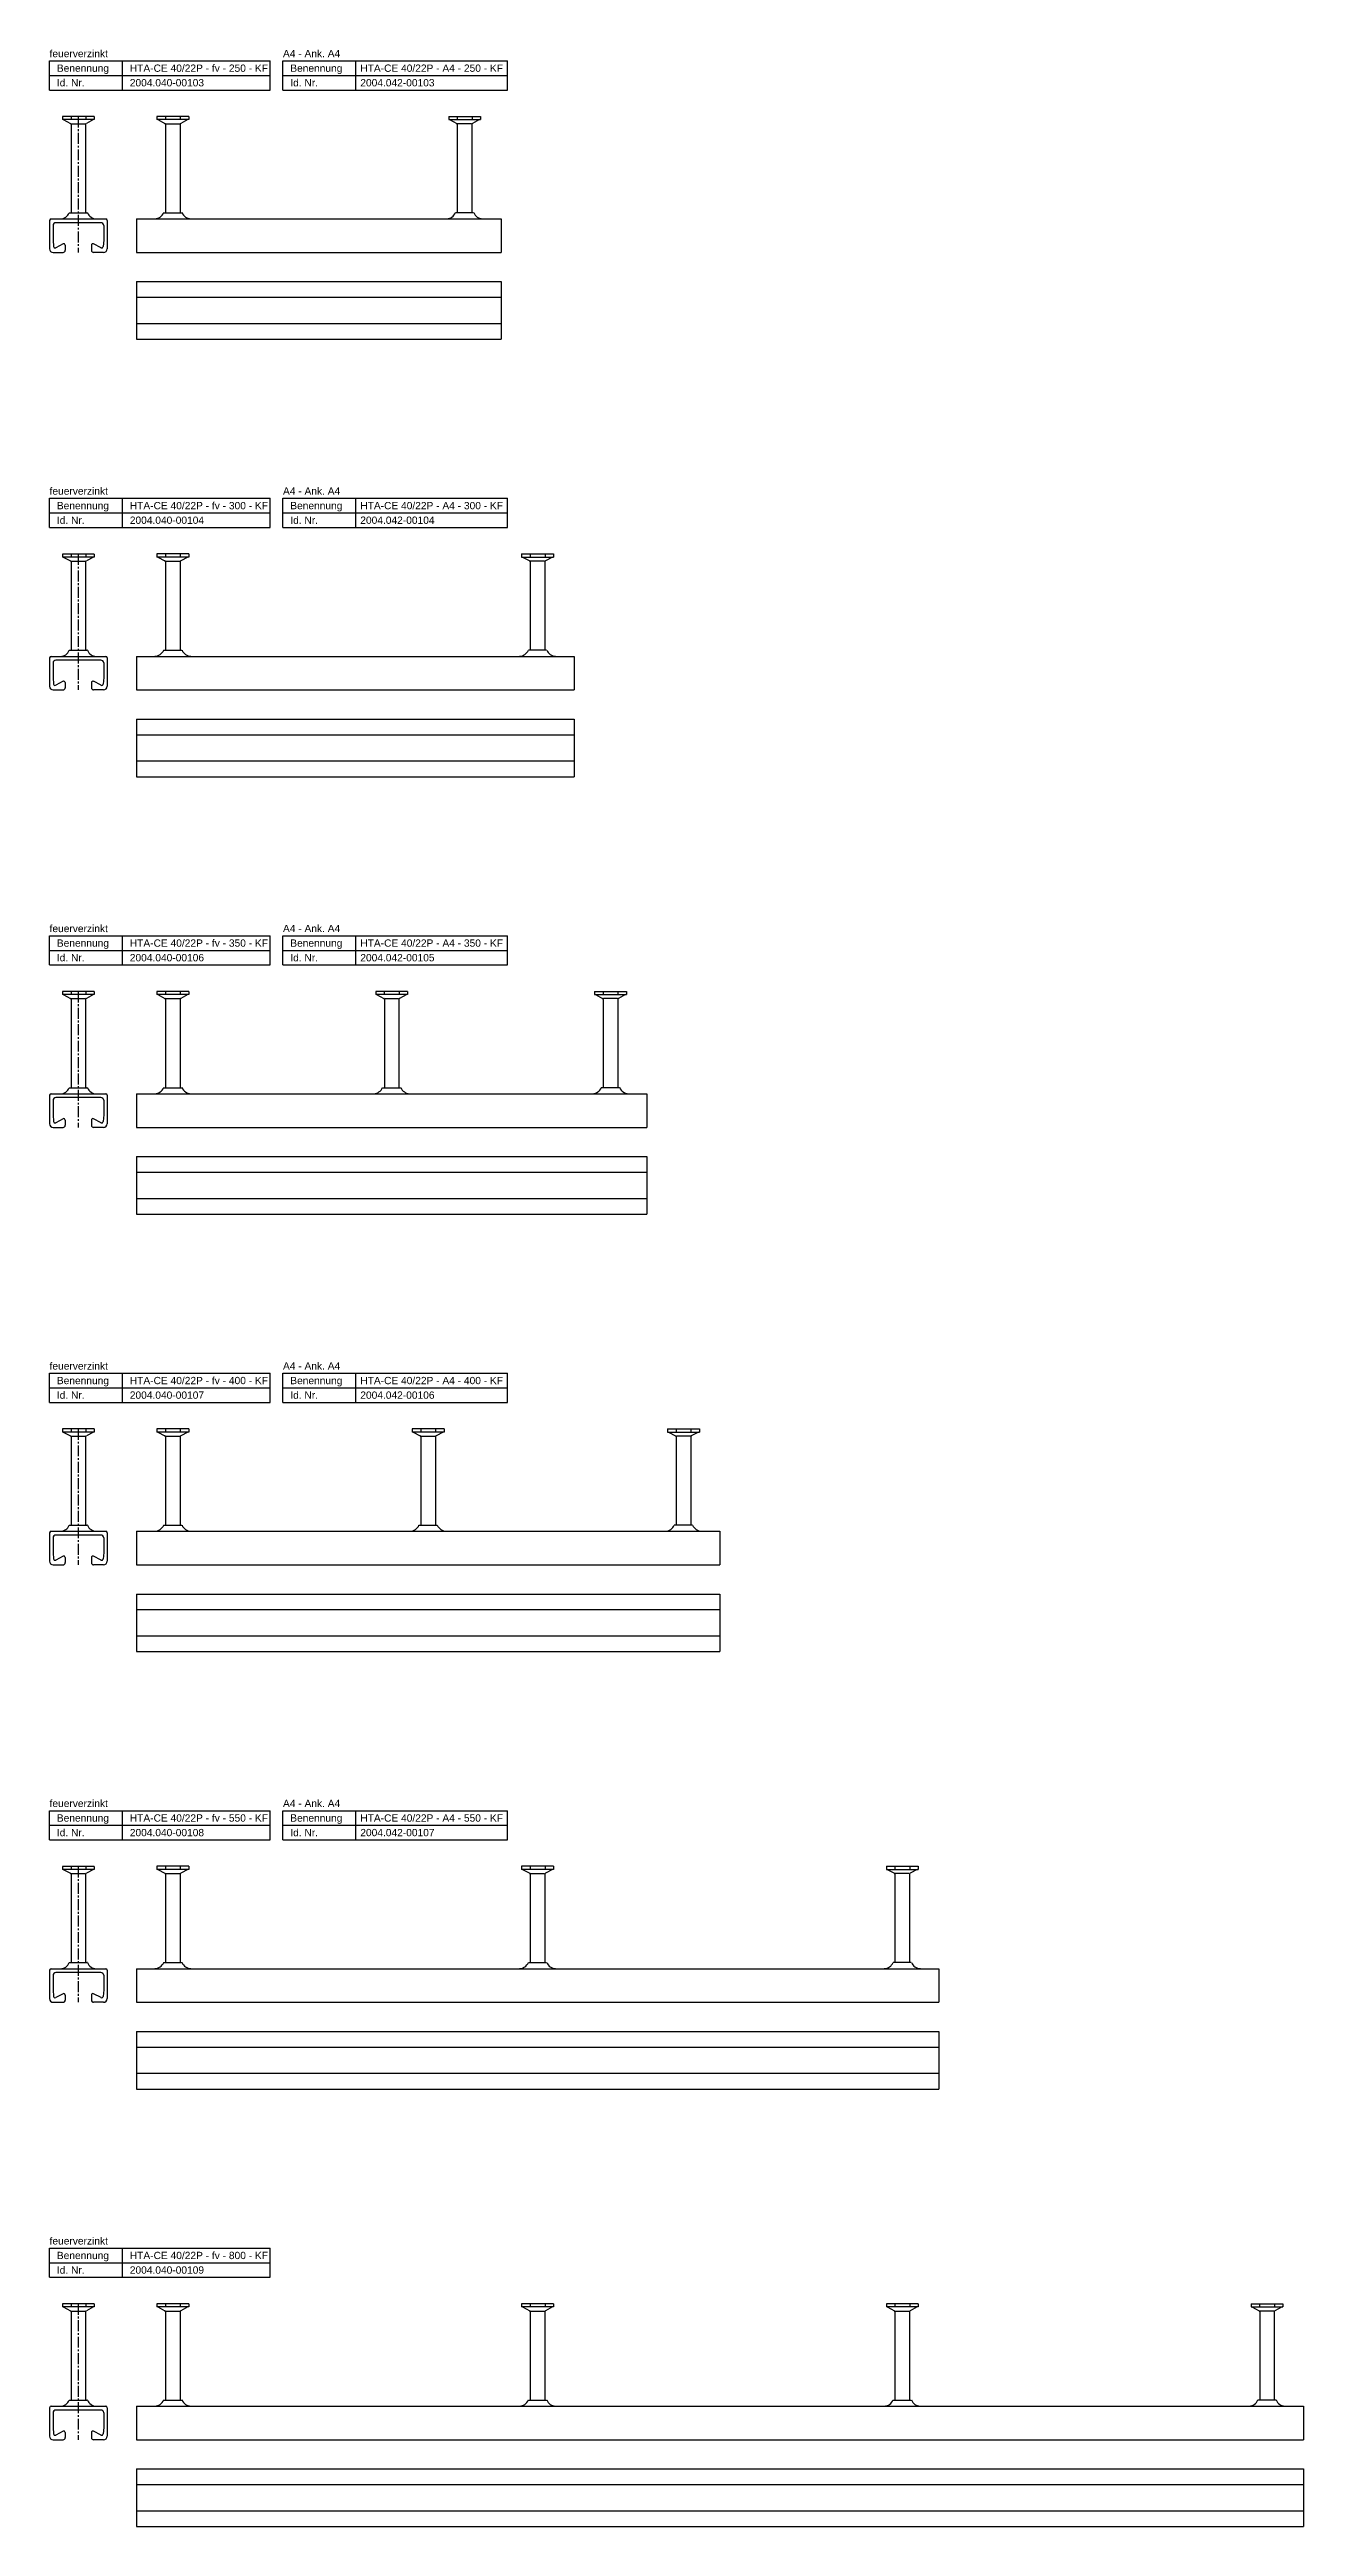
# Model space of a CAD drawing. Header units: millimetres. Extents: x 7205 to 13335, y -2256 to 2742.
# Drawn here: x 7205 to 8065, y 444 to 2142 of the extents above; entities that cross this region are included whole.
import ezdxf

# ---------------------------------------------------------------- set-up
doc = ezdxf.new("R2010")
doc.units = ezdxf.units.MM
doc.header["$LTSCALE"] = 10
doc.header["$PDMODE"] = 35
doc.linetypes.add('MITTE2', pattern=[1.125, 0.75, -0.125, 0.125, -0.125])
doc.layers.get('DEFPOINTS').update_dxf_attribs({"linetype": 'CONTINUOUS'})
for name, color, linetype in [('ACHSEN', 1, 'MITTE2'), ('HALFEN', 2, 'CONTINUOUS'), ('TEXT3', 3, 'CONTINUOUS')]:
    doc.layers.add(name, color=color, linetype=linetype)
doc.styles.add('ARIAL50', font='arial.ttf', dxfattribs={"height": 5})

msp = doc.modelspace()

# ---------------------------------------------------------------- texts
at = {"layer": 'HALFEN', "style": 'ARIAL50'}
for s, p in [('feuerverzinkt', (7205.3, 2137.2)), ('A4 - Ank. A4', (7365.3, 2137.2)), ('Benennung', (7210.3, 2127.2)), ('HTA-CE 40/22P - fv - 250 - KF', (7260.3, 2127.2)), ('Benennung', (7370.3, 2127.2)), ('HTA-CE 40/22P - A4 - 250 - KF', (7418.3, 2127.2)), ('Id. Nr.', (7210.3, 2117.2)), ('2004.040-00103', (7260.3, 2117.2)), ('Id. Nr.', (7370.3, 2117.2)), ('2004.042-00103', (7418.3, 2117.2)), ('feuerverzinkt', (7205.3, 1837.2)), ('A4 - Ank. A4', (7365.3, 1837.2)), ('Benennung', (7210.3, 1827.2)), ('Id. Nr.', (7210.3, 1817.2)), ('2004.040-00104', (7260.3, 1817.2)), ('HTA-CE 40/22P - fv - 300 - KF', (7260.3, 1827.2)), ('Benennung', (7370.3, 1827.2)), ('Id. Nr.', (7370.3, 1817.2)), ('2004.042-00104', (7418.3, 1817.2)), ('HTA-CE 40/22P - A4 - 300 - KF', (7418.3, 1827.2)), ('feuerverzinkt', (7205.3, 1537.2)), ('Benennung', (7210.3, 1527.2)), ('HTA-CE 40/22P - fv - 350 - KF', (7260.3, 1527.2)), ('A4 - Ank. A4', (7365.3, 1537.2)), ('Benennung', (7370.3, 1527.2)), ('HTA-CE 40/22P - A4 - 350 - KF', (7418.3, 1527.2)), ('Id. Nr.', (7210.3, 1517.2)), ('2004.040-00106', (7260.3, 1517.2)), ('Id. Nr.', (7370.3, 1517.2)), ('2004.042-00105', (7418.3, 1517.2)), ('feuerverzinkt', (7205.3, 1237.2)), ('A4 - Ank. A4', (7365.3, 1237.2)), ('Benennung', (7210.3, 1227.2)), ('HTA-CE 40/22P - fv - 400 - KF', (7260.3, 1227.2)), ('Benennung', (7370.3, 1227.2)), ('HTA-CE 40/22P - A4 - 400 - KF', (7418.3, 1227.2)), ('Id. Nr.', (7210.3, 1217.2)), ('2004.040-00107', (7260.3, 1217.2)), ('Id. Nr.', (7370.3, 1217.2)), ('2004.042-00106', (7418.3, 1217.2)), ('feuerverzinkt', (7205.3, 937.2)), ('A4 - Ank. A4', (7365.3, 937.2)), ('Benennung', (7210.3, 927.2)), ('Id. Nr.', (7210.3, 917.2)), ('2004.040-00108', (7260.3, 917.2)), ('HTA-CE 40/22P - fv - 550 - KF', (7260.3, 927.2)), ('Benennung', (7370.3, 927.2)), ('Id. Nr.', (7370.3, 917.2)), ('2004.042-00107', (7418.3, 917.2)), ('HTA-CE 40/22P - A4 - 550 - KF', (7418.3, 927.2)), ('feuerverzinkt', (7205.3, 637.2)), ('Benennung', (7210.3, 627.2)), ('HTA-CE 40/22P - fv - 800 - KF', (7260.3, 627.2)), ('Id. Nr.', (7210.3, 617.2)), ('2004.040-00109', (7260.3, 617.2))]:
    msp.add_text(s, height=5, dxfattribs=at).set_placement(p)

# ---------------------------------------------------------------- linework, layer by layer
at = {"layer": 'ACHSEN'}
for p, q in [((7225, 2096.5), (7225, 2003.3)), ((7225, 1796.5), (7225, 1703.3)), ((7225, 1496.5), (7225, 1403.3)), ((7225, 1196.5), (7225, 1103.3)), ((7225, 896.5), (7225, 803.3)), ((7225, 596.5), (7225, 503.3))]:
    msp.add_line(p, q, dxfattribs=at)
at = {"layer": 'DEFPOINTS', "color": 0, "linetype": 'ByBlock'}
for p in [(7231.3, 2030.5), (7231.3, 2030.5), (7231.3, 1730.5), (7231.3, 1730.5), (7231.3, 1430.5), (7231.3, 1430.5), (7231.3, 1130.5), (7231.3, 1130.5), (7231.3, 830.5), (7231.3, 830.5), (7231.3, 530.5), (7231.3, 530.5)]:
    msp.add_point(p, dxfattribs=at)
at = {"layer": 'HALFEN'}
for p, q in [((7205.3, 2134.7), (7356.5, 2134.7)), ((7205.3, 2114.7), (7205.3, 2134.7)), ((7205.3, 2124.7), (7356.5, 2124.7)), ((7255.3, 2114.7), (7255.3, 2134.7)), ((7356.5, 2114.7), (7356.5, 2134.7)), ((7365.3, 2114.7), (7365.3, 2134.7)), ((7365.3, 2134.7), (7519.1, 2134.7)), ((7365.3, 2124.7), (7519.1, 2124.7)), ((7415.3, 2114.7), (7415.3, 2134.7)), ((7519.1, 2114.7), (7519.1, 2134.7)), ((7205.3, 2114.7), (7356.5, 2114.7)), ((7365.3, 2114.7), (7519.1, 2114.7)), ((7214.1, 2096.5), (7214.1, 2094.4)), ((7235.9, 2096.5), (7214.1, 2096.5)), ((7235.9, 2094.4), (7214.1, 2094.4)), ((7214.7, 2094.4), (7219.6, 2091.8)), ((7220, 2096.5), (7220, 2094.5)), ((7220, 2091.1), (7220, 2030.5)), ((7220.2, 2091.6), (7229.8, 2091.6)), ((7230, 2091.1), (7230, 2030.5)), ((7230.1, 2096.5), (7230.1, 2094.5)), ((7235.4, 2094.4), (7230.5, 2091.8)), ((7235.9, 2096.5), (7235.9, 2094.4)), ((7278.9, 2096.6), (7278.9, 2094.4)), ((7300.7, 2096.6), (7278.9, 2096.6)), ((7300.7, 2094.4), (7278.9, 2094.4)), ((7279.5, 2094.4), (7284.4, 2091.8)), ((7284.7, 2096.5), (7284.7, 2094.5)), ((7284.8, 2091.1), (7284.8, 2030.5)), ((7285, 2091.6), (7294.5, 2091.6)), ((7294.8, 2091.1), (7294.8, 2030.5)), ((7294.9, 2096.5), (7294.9, 2094.5)), ((7300.1, 2094.4), (7295.2, 2091.8)), ((7300.7, 2096.6), (7300.7, 2094.4)), ((7478.9, 2096.6), (7478.9, 2094.4)), ((7478.9, 2096.6), (7500.7, 2096.6)), ((7478.9, 2094.4), (7500.7, 2094.4)), ((7479.5, 2094.4), (7484.4, 2091.8)), ((7484.7, 2096.5), (7484.7, 2094.5)), ((7484.8, 2091.1), (7484.8, 2030.5)), ((7494.6, 2091.6), (7485, 2091.6)), ((7494.8, 2091.1), (7494.8, 2030.5)), ((7494.9, 2096.5), (7494.9, 2094.5)), ((7500.1, 2094.4), (7495.2, 2091.8)), ((7500.7, 2096.6), (7500.7, 2094.4)), ((7205.3, 2025.3), (7205.3, 2005.8)), ((7206.3, 2026.3), (7243.8, 2026.3)), ((7207.7, 2021.7), (7207.7, 2011.8)), ((7240.4, 2023.7), (7209.7, 2023.7)), ((7218.8, 2030.5), (7231.3, 2030.5)), ((7242.4, 2021.9), (7242.4, 2011.8)), ((7244.8, 2025.3), (7244.8, 2005.8)), ((7264.8, 2026.3), (7264.8, 2003.3)), ((7264.8, 2026.3), (7514.8, 2026.3)), ((7283.5, 2030.5), (7296, 2030.5)), ((7496, 2030.5), (7483.5, 2030.5)), ((7514.8, 2026.3), (7514.8, 2003.3)), ((7207.7, 2011.8), (7208, 2007.3)), ((7214.6, 2009.2), (7209.5, 2006.5)), ((7216, 2008.3), (7216, 2004.8)), ((7234, 2008.3), (7234, 2004.8)), ((7240.6, 2006.5), (7235.5, 2009.2)), ((7242.4, 2011.8), (7242, 2007.3)), ((7207.8, 2003.3), (7214.5, 2003.3)), ((7242.3, 2003.3), (7235.5, 2003.3)), ((7264.8, 2003.3), (7514.8, 2003.3)), ((7264.8, 1983.3), (7264.8, 1943.8)), ((7264.8, 1983.3), (7514.8, 1983.3)), ((7264.8, 1972.6), (7514.8, 1972.6)), ((7514.8, 1983.3), (7514.8, 1943.8)), ((7264.8, 1954.6), (7514.8, 1954.6)), ((7264.8, 1943.8), (7514.8, 1943.8)), ((7205.3, 1834.7), (7356.5, 1834.7)), ((7205.3, 1814.7), (7205.3, 1834.7)), ((7255.3, 1814.7), (7255.3, 1834.7)), ((7356.5, 1814.7), (7356.5, 1834.7)), ((7365.3, 1814.7), (7365.3, 1834.7)), ((7365.3, 1834.7), (7519.1, 1834.7)), ((7415.3, 1814.7), (7415.3, 1834.7)), ((7519.1, 1814.7), (7519.1, 1834.7)), ((7205.3, 1824.7), (7356.5, 1824.7)), ((7365.3, 1824.7), (7519.1, 1824.7)), ((7205.3, 1814.7), (7356.5, 1814.7)), ((7365.3, 1814.7), (7519.1, 1814.7)), ((7214.1, 1796.5), (7214.1, 1794.4)), ((7235.9, 1796.5), (7214.1, 1796.5)), ((7235.9, 1794.4), (7214.1, 1794.4)), ((7214.7, 1794.4), (7219.6, 1791.8)), ((7220, 1796.5), (7220, 1794.5)), ((7220, 1791.1), (7220, 1730.5)), ((7220.2, 1791.6), (7229.8, 1791.6)), ((7230, 1791.1), (7230, 1730.5)), ((7230.1, 1796.5), (7230.1, 1794.5)), ((7235.4, 1794.4), (7230.5, 1791.8)), ((7235.9, 1796.5), (7235.9, 1794.4)), ((7278.9, 1796.6), (7278.9, 1794.4)), ((7300.7, 1796.6), (7278.9, 1796.6)), ((7300.7, 1794.4), (7278.9, 1794.4)), ((7279.5, 1794.4), (7284.4, 1791.8)), ((7284.7, 1796.5), (7284.7, 1794.5)), ((7284.8, 1791.1), (7284.8, 1730.5)), ((7285, 1791.6), (7294.5, 1791.6)), ((7294.8, 1791.1), (7294.8, 1730.5)), ((7294.9, 1796.5), (7294.9, 1794.5)), ((7300.1, 1794.4), (7295.2, 1791.8)), ((7300.7, 1796.6), (7300.7, 1794.4)), ((7528.9, 1796.6), (7528.9, 1794.4)), ((7528.9, 1796.6), (7550.7, 1796.6)), ((7528.9, 1794.4), (7550.7, 1794.4)), ((7529.5, 1794.4), (7534.4, 1791.8)), ((7534.7, 1796.5), (7534.7, 1794.5)), ((7534.8, 1791.1), (7534.8, 1730.5)), ((7544.6, 1791.6), (7535, 1791.6)), ((7544.8, 1791.1), (7544.8, 1730.5)), ((7544.9, 1796.5), (7544.9, 1794.5)), ((7550.1, 1794.4), (7545.2, 1791.8)), ((7550.7, 1796.6), (7550.7, 1794.4)), ((7205.3, 1725.3), (7205.3, 1705.8)), ((7206.3, 1726.3), (7243.8, 1726.3)), ((7207.7, 1721.7), (7207.7, 1711.8)), ((7240.4, 1723.7), (7209.7, 1723.7)), ((7218.8, 1730.5), (7231.3, 1730.5)), ((7242.4, 1721.9), (7242.4, 1711.8)), ((7244.8, 1725.3), (7244.8, 1705.8)), ((7264.8, 1726.3), (7264.8, 1703.3)), ((7264.8, 1726.3), (7564.8, 1726.3)), ((7283.5, 1730.5), (7296, 1730.5)), ((7546, 1730.5), (7533.5, 1730.5)), ((7564.8, 1726.3), (7564.8, 1703.3)), ((7207.7, 1711.8), (7208, 1707.3)), ((7207.8, 1703.3), (7214.5, 1703.3)), ((7214.6, 1709.2), (7209.5, 1706.5)), ((7216, 1708.3), (7216, 1704.8)), ((7234, 1708.3), (7234, 1704.8)), ((7240.6, 1706.5), (7235.5, 1709.2)), ((7242.3, 1703.3), (7235.5, 1703.3)), ((7242.4, 1711.8), (7242, 1707.3)), ((7264.8, 1703.3), (7564.8, 1703.3)), ((7264.8, 1683.3), (7264.8, 1643.8)), ((7264.8, 1683.3), (7564.8, 1683.3)), ((7564.8, 1683.3), (7564.8, 1643.8)), ((7264.8, 1672.6), (7564.8, 1672.6)), ((7264.8, 1654.6), (7564.8, 1654.6)), ((7264.8, 1643.8), (7564.8, 1643.8)), ((7205.3, 1534.7), (7356.5, 1534.7)), ((7205.3, 1514.7), (7205.3, 1534.7)), ((7255.3, 1514.7), (7255.3, 1534.7)), ((7356.5, 1514.7), (7356.5, 1534.7)), ((7365.3, 1514.7), (7365.3, 1534.7)), ((7365.3, 1534.7), (7519.1, 1534.7)), ((7415.3, 1514.7), (7415.3, 1534.7)), ((7519.1, 1514.7), (7519.1, 1534.7)), ((7205.3, 1524.7), (7356.5, 1524.7)), ((7205.3, 1514.7), (7356.5, 1514.7)), ((7365.3, 1524.7), (7519.1, 1524.7)), ((7365.3, 1514.7), (7519.1, 1514.7)), ((7214.1, 1496.5), (7214.1, 1494.4)), ((7235.9, 1496.5), (7214.1, 1496.5)), ((7220, 1496.5), (7220, 1494.5)), ((7230.1, 1496.5), (7230.1, 1494.5)), ((7235.9, 1496.5), (7235.9, 1494.4)), ((7278.9, 1496.6), (7278.9, 1494.4)), ((7300.7, 1496.6), (7278.9, 1496.6)), ((7284.7, 1496.5), (7284.7, 1494.5)), ((7294.9, 1496.5), (7294.9, 1494.5)), ((7300.7, 1496.6), (7300.7, 1494.4)), ((7428.9, 1496.6), (7428.9, 1494.4)), ((7450.7, 1496.6), (7428.9, 1496.6)), ((7434.7, 1496.5), (7434.7, 1494.5)), ((7444.9, 1496.5), (7444.9, 1494.5)), ((7450.7, 1496.6), (7450.7, 1494.4)), ((7578.9, 1496.6), (7578.9, 1494.4)), ((7578.9, 1496.6), (7600.7, 1496.6)), ((7584.7, 1496.5), (7584.7, 1494.5)), ((7594.9, 1496.5), (7594.9, 1494.5)), ((7600.7, 1496.6), (7600.7, 1494.4)), ((7235.9, 1494.4), (7214.1, 1494.4)), ((7214.7, 1494.4), (7219.6, 1491.8)), ((7220, 1491.1), (7220, 1430.5)), ((7220.2, 1491.6), (7229.8, 1491.6)), ((7230, 1491.1), (7230, 1430.5)), ((7235.4, 1494.4), (7230.5, 1491.8)), ((7300.7, 1494.4), (7278.9, 1494.4)), ((7279.5, 1494.4), (7284.4, 1491.8)), ((7284.8, 1491.1), (7284.8, 1430.5)), ((7285, 1491.6), (7294.5, 1491.6)), ((7294.8, 1491.1), (7294.8, 1430.5)), ((7300.1, 1494.4), (7295.2, 1491.8)), ((7450.7, 1494.4), (7428.9, 1494.4)), ((7429.5, 1494.4), (7434.4, 1491.8)), ((7434.8, 1491.1), (7434.8, 1430.5)), ((7435, 1491.6), (7444.5, 1491.6)), ((7444.8, 1491.1), (7444.8, 1430.5)), ((7450.1, 1494.4), (7445.2, 1491.8)), ((7578.9, 1494.4), (7600.7, 1494.4)), ((7579.5, 1494.4), (7584.4, 1491.8)), ((7584.8, 1491.1), (7584.8, 1430.5)), ((7594.6, 1491.6), (7585, 1491.6)), ((7594.8, 1491.1), (7594.8, 1430.5)), ((7600.1, 1494.4), (7595.2, 1491.8)), ((7218.8, 1430.5), (7231.3, 1430.5)), ((7283.5, 1430.5), (7296, 1430.5)), ((7433.5, 1430.5), (7446, 1430.5)), ((7596, 1430.5), (7583.5, 1430.5)), ((7205.3, 1425.3), (7205.3, 1405.8)), ((7206.3, 1426.3), (7243.8, 1426.3)), ((7207.7, 1421.7), (7207.7, 1411.8)), ((7207.7, 1411.8), (7208, 1407.3)), ((7240.4, 1423.7), (7209.7, 1423.7)), ((7242.4, 1411.8), (7242, 1407.3)), ((7242.4, 1421.9), (7242.4, 1411.8)), ((7244.8, 1425.3), (7244.8, 1405.8)), ((7264.8, 1426.3), (7264.8, 1403.3)), ((7264.8, 1426.3), (7614.8, 1426.3)), ((7614.8, 1426.3), (7614.8, 1403.3)), ((7207.8, 1403.3), (7214.5, 1403.3)), ((7214.6, 1409.2), (7209.5, 1406.5)), ((7216, 1408.3), (7216, 1404.8)), ((7234, 1408.3), (7234, 1404.8)), ((7240.6, 1406.5), (7235.5, 1409.2)), ((7242.3, 1403.3), (7235.5, 1403.3)), ((7264.8, 1403.3), (7614.8, 1403.3)), ((7264.8, 1383.3), (7264.8, 1343.8)), ((7264.8, 1383.3), (7614.8, 1383.3)), ((7614.8, 1383.3), (7614.8, 1343.8)), ((7264.8, 1372.6), (7614.8, 1372.6)), ((7264.8, 1354.6), (7614.8, 1354.6)), ((7264.8, 1343.8), (7614.8, 1343.8)), ((7205.3, 1234.7), (7356.5, 1234.7)), ((7205.3, 1214.7), (7205.3, 1234.7)), ((7205.3, 1224.7), (7356.5, 1224.7)), ((7255.3, 1214.7), (7255.3, 1234.7)), ((7356.5, 1214.7), (7356.5, 1234.7)), ((7365.3, 1214.7), (7365.3, 1234.7)), ((7365.3, 1234.7), (7519.1, 1234.7)), ((7365.3, 1224.7), (7519.1, 1224.7)), ((7415.3, 1214.7), (7415.3, 1234.7)), ((7519.1, 1214.7), (7519.1, 1234.7)), ((7205.3, 1214.7), (7356.5, 1214.7)), ((7365.3, 1214.7), (7519.1, 1214.7)), ((7214.1, 1196.5), (7214.1, 1194.4)), ((7235.9, 1196.5), (7214.1, 1196.5)), ((7235.9, 1194.4), (7214.1, 1194.4)), ((7214.7, 1194.4), (7219.6, 1191.8)), ((7220, 1196.5), (7220, 1194.5)), ((7220, 1191.1), (7220, 1130.5)), ((7220.2, 1191.6), (7229.8, 1191.6)), ((7230, 1191.1), (7230, 1130.5)), ((7230.1, 1196.5), (7230.1, 1194.5)), ((7235.4, 1194.4), (7230.5, 1191.8)), ((7235.9, 1196.5), (7235.9, 1194.4)), ((7278.9, 1196.6), (7278.9, 1194.4)), ((7300.7, 1196.6), (7278.9, 1196.6)), ((7300.7, 1194.4), (7278.9, 1194.4)), ((7279.5, 1194.4), (7284.4, 1191.8)), ((7284.7, 1196.5), (7284.7, 1194.5)), ((7284.8, 1191.1), (7284.8, 1130.5)), ((7285, 1191.6), (7294.5, 1191.6)), ((7294.8, 1191.1), (7294.8, 1130.5)), ((7294.9, 1196.5), (7294.9, 1194.5)), ((7300.1, 1194.4), (7295.2, 1191.8)), ((7300.7, 1196.6), (7300.7, 1194.4)), ((7453.9, 1196.6), (7453.9, 1194.4)), ((7475.7, 1196.6), (7453.9, 1196.6)), ((7475.7, 1194.4), (7453.9, 1194.4)), ((7454.5, 1194.4), (7459.4, 1191.8)), ((7459.7, 1196.5), (7459.7, 1194.5)), ((7459.8, 1191.1), (7459.8, 1130.5)), ((7460, 1191.6), (7469.5, 1191.6)), ((7469.8, 1191.1), (7469.8, 1130.5)), ((7469.9, 1196.5), (7469.9, 1194.5)), ((7475.1, 1194.4), (7470.2, 1191.8)), ((7475.7, 1196.6), (7475.7, 1194.4)), ((7628.9, 1196.6), (7628.9, 1194.4)), ((7628.9, 1196.6), (7650.7, 1196.6)), ((7628.9, 1194.4), (7650.7, 1194.4)), ((7629.5, 1194.4), (7634.4, 1191.8)), ((7634.7, 1196.5), (7634.7, 1194.5)), ((7634.8, 1191.1), (7634.8, 1130.5)), ((7644.6, 1191.6), (7635, 1191.6)), ((7644.8, 1191.1), (7644.8, 1130.5)), ((7644.9, 1196.5), (7644.9, 1194.5)), ((7650.1, 1194.4), (7645.2, 1191.8)), ((7650.7, 1196.6), (7650.7, 1194.4)), ((7205.3, 1125.3), (7205.3, 1105.8)), ((7206.3, 1126.3), (7243.8, 1126.3)), ((7207.7, 1121.7), (7207.7, 1111.8)), ((7240.4, 1123.7), (7209.7, 1123.7)), ((7218.8, 1130.5), (7231.3, 1130.5)), ((7242.4, 1121.9), (7242.4, 1111.8)), ((7244.8, 1125.3), (7244.8, 1105.8)), ((7264.8, 1126.3), (7264.8, 1103.3)), ((7264.8, 1126.3), (7664.8, 1126.3)), ((7283.5, 1130.5), (7296, 1130.5)), ((7458.5, 1130.5), (7471, 1130.5)), ((7646, 1130.5), (7633.5, 1130.5)), ((7664.8, 1126.3), (7664.8, 1103.3)), ((7207.7, 1111.8), (7208, 1107.3)), ((7214.6, 1109.2), (7209.5, 1106.5)), ((7216, 1108.3), (7216, 1104.8)), ((7234, 1108.3), (7234, 1104.8)), ((7240.6, 1106.5), (7235.5, 1109.2)), ((7242.4, 1111.8), (7242, 1107.3)), ((7207.8, 1103.3), (7214.5, 1103.3)), ((7242.3, 1103.3), (7235.5, 1103.3)), ((7264.8, 1103.3), (7664.8, 1103.3)), ((7264.8, 1083.3), (7264.8, 1043.8)), ((7264.8, 1083.3), (7664.8, 1083.3)), ((7264.8, 1072.6), (7664.8, 1072.6)), ((7664.8, 1083.3), (7664.8, 1043.8)), ((7264.8, 1054.6), (7664.8, 1054.6)), ((7264.8, 1043.8), (7664.8, 1043.8)), ((7205.3, 934.7), (7356.5, 934.7)), ((7205.3, 914.7), (7205.3, 934.7)), ((7255.3, 914.7), (7255.3, 934.7)), ((7356.5, 914.7), (7356.5, 934.7)), ((7365.3, 914.7), (7365.3, 934.7)), ((7365.3, 934.7), (7519.1, 934.7)), ((7415.3, 914.7), (7415.3, 934.7)), ((7519.1, 914.7), (7519.1, 934.7)), ((7205.3, 924.7), (7356.5, 924.7)), ((7365.3, 924.7), (7519.1, 924.7)), ((7205.3, 914.7), (7356.5, 914.7)), ((7365.3, 914.7), (7519.1, 914.7)), ((7214.1, 896.5), (7214.1, 894.4)), ((7235.9, 896.5), (7214.1, 896.5)), ((7235.9, 894.4), (7214.1, 894.4)), ((7214.7, 894.4), (7219.6, 891.8)), ((7220, 896.5), (7220, 894.5)), ((7220, 891.1), (7220, 830.5)), ((7220.2, 891.6), (7229.8, 891.6)), ((7230, 891.1), (7230, 830.5)), ((7230.1, 896.5), (7230.1, 894.5)), ((7235.4, 894.4), (7230.5, 891.8)), ((7235.9, 896.5), (7235.9, 894.4)), ((7278.9, 896.6), (7278.9, 894.4)), ((7300.7, 896.6), (7278.9, 896.6)), ((7300.7, 894.4), (7278.9, 894.4)), ((7279.5, 894.4), (7284.4, 891.8)), ((7284.7, 896.5), (7284.7, 894.5)), ((7284.8, 891.1), (7284.8, 830.5)), ((7285, 891.6), (7294.5, 891.6)), ((7294.8, 891.1), (7294.8, 830.5)), ((7294.9, 896.5), (7294.9, 894.5)), ((7300.1, 894.4), (7295.2, 891.8)), ((7300.7, 896.6), (7300.7, 894.4)), ((7528.9, 896.6), (7528.9, 894.4)), ((7550.7, 896.6), (7528.9, 896.6)), ((7550.7, 894.4), (7528.9, 894.4)), ((7529.5, 894.4), (7534.4, 891.8)), ((7534.7, 896.5), (7534.7, 894.5)), ((7534.8, 891.1), (7534.8, 830.5)), ((7535, 891.6), (7544.5, 891.6)), ((7544.8, 891.1), (7544.8, 830.5)), ((7544.9, 896.5), (7544.9, 894.5)), ((7550.1, 894.4), (7545.2, 891.8)), ((7550.7, 896.6), (7550.7, 894.4)), ((7778.9, 896.6), (7778.9, 894.4)), ((7778.9, 896.6), (7800.7, 896.6)), ((7778.9, 894.4), (7800.7, 894.4)), ((7779.5, 894.4), (7784.4, 891.8)), ((7784.7, 896.5), (7784.7, 894.5)), ((7784.8, 891.1), (7784.8, 830.5)), ((7794.6, 891.6), (7785, 891.6)), ((7794.8, 891.1), (7794.8, 830.5)), ((7794.9, 896.5), (7794.9, 894.5)), ((7800.1, 894.4), (7795.2, 891.8)), ((7800.7, 896.6), (7800.7, 894.4)), ((7205.3, 825.3), (7205.3, 805.8)), ((7206.3, 826.3), (7243.8, 826.3)), ((7207.7, 821.7), (7207.7, 811.8)), ((7240.4, 823.7), (7209.7, 823.7)), ((7218.8, 830.5), (7231.3, 830.5)), ((7242.4, 821.9), (7242.4, 811.8)), ((7244.8, 825.3), (7244.8, 805.8)), ((7264.8, 826.3), (7264.8, 803.3)), ((7264.8, 826.3), (7814.8, 826.3)), ((7283.5, 830.5), (7296, 830.5)), ((7533.5, 830.5), (7546, 830.5)), ((7796, 830.5), (7783.5, 830.5)), ((7814.8, 826.3), (7814.8, 803.3)), ((7207.7, 811.8), (7208, 807.3)), ((7207.8, 803.3), (7214.5, 803.3)), ((7214.6, 809.2), (7209.5, 806.5)), ((7216, 808.3), (7216, 804.8)), ((7234, 808.3), (7234, 804.8)), ((7240.6, 806.5), (7235.5, 809.2)), ((7242.3, 803.3), (7235.5, 803.3)), ((7242.4, 811.8), (7242, 807.3)), ((7264.8, 803.3), (7814.8, 803.3)), ((7264.8, 783.3), (7264.8, 743.8)), ((7264.8, 783.3), (7814.8, 783.3)), ((7814.8, 783.3), (7814.8, 743.8)), ((7264.8, 772.6), (7814.8, 772.6)), ((7264.8, 754.6), (7814.8, 754.6)), ((7264.8, 743.8), (7814.8, 743.8)), ((7205.3, 634.7), (7356.5, 634.7)), ((7205.3, 614.7), (7205.3, 634.7)), ((7255.3, 614.7), (7255.3, 634.7)), ((7356.5, 614.7), (7356.5, 634.7)), ((7205.3, 624.7), (7356.5, 624.7)), ((7205.3, 614.7), (7356.5, 614.7)), ((7214.1, 596.5), (7214.1, 594.4)), ((7235.9, 596.5), (7214.1, 596.5)), ((7220, 596.5), (7220, 594.5)), ((7230.1, 596.5), (7230.1, 594.5)), ((7235.9, 596.5), (7235.9, 594.4)), ((7278.9, 596.6), (7278.9, 594.4)), ((7300.7, 596.6), (7278.9, 596.6)), ((7284.7, 596.5), (7284.7, 594.5)), ((7294.9, 596.5), (7294.9, 594.5)), ((7300.7, 596.6), (7300.7, 594.4)), ((7528.9, 596.6), (7528.9, 594.4)), ((7550.7, 596.6), (7528.9, 596.6)), ((7534.7, 596.5), (7534.7, 594.5)), ((7544.9, 596.5), (7544.9, 594.5)), ((7550.7, 596.6), (7550.7, 594.4)), ((7778.9, 596.6), (7778.9, 594.4)), ((7800.7, 596.6), (7778.9, 596.6)), ((7784.7, 596.5), (7784.7, 594.5)), ((7794.9, 596.5), (7794.9, 594.5)), ((7800.7, 596.6), (7800.7, 594.4)), ((8028.9, 596.6), (8028.9, 594.4)), ((8028.9, 596.6), (8050.7, 596.6)), ((8034.7, 596.5), (8034.7, 594.5)), ((8044.9, 596.5), (8044.9, 594.5)), ((8050.7, 596.6), (8050.7, 594.4)), ((7235.9, 594.4), (7214.1, 594.4)), ((7214.7, 594.4), (7219.6, 591.8)), ((7220, 591.1), (7220, 530.5)), ((7220.2, 591.6), (7229.8, 591.6)), ((7230, 591.1), (7230, 530.5)), ((7235.4, 594.4), (7230.5, 591.8)), ((7300.7, 594.4), (7278.9, 594.4)), ((7279.5, 594.4), (7284.4, 591.8)), ((7284.8, 591.1), (7284.8, 530.5)), ((7285, 591.6), (7294.5, 591.6)), ((7294.8, 591.1), (7294.8, 530.5)), ((7300.1, 594.4), (7295.2, 591.8)), ((7550.7, 594.4), (7528.9, 594.4)), ((7529.5, 594.4), (7534.4, 591.8)), ((7534.8, 591.1), (7534.8, 530.5)), ((7535, 591.6), (7544.5, 591.6)), ((7544.8, 591.1), (7544.8, 530.5)), ((7550.1, 594.4), (7545.2, 591.8)), ((7800.7, 594.4), (7778.9, 594.4)), ((7779.5, 594.4), (7784.4, 591.8)), ((7784.8, 591.1), (7784.8, 530.5)), ((7785, 591.6), (7794.5, 591.6)), ((7794.8, 591.1), (7794.8, 530.5)), ((7800.1, 594.4), (7795.2, 591.8)), ((8028.9, 594.4), (8050.7, 594.4)), ((8029.5, 594.4), (8034.4, 591.8)), ((8034.8, 591.1), (8034.8, 530.5)), ((8044.6, 591.6), (8035, 591.6)), ((8044.8, 591.1), (8044.8, 530.5)), ((8050.1, 594.4), (8045.2, 591.8)), ((7218.8, 530.5), (7231.3, 530.5)), ((7283.5, 530.5), (7296, 530.5)), ((7533.5, 530.5), (7546, 530.5)), ((7783.5, 530.5), (7796, 530.5)), ((8046, 530.5), (8033.5, 530.5)), ((7205.3, 525.3), (7205.3, 505.8)), ((7206.3, 526.3), (7243.8, 526.3)), ((7207.7, 521.7), (7207.7, 511.8)), ((7207.7, 511.8), (7208, 507.3)), ((7240.4, 523.7), (7209.7, 523.7)), ((7242.4, 511.8), (7242, 507.3)), ((7242.4, 521.9), (7242.4, 511.8)), ((7244.8, 525.3), (7244.8, 505.8)), ((7264.8, 526.3), (7264.8, 503.3)), ((7264.8, 526.3), (8064.8, 526.3)), ((8064.8, 526.3), (8064.8, 503.3)), ((7207.8, 503.3), (7214.5, 503.3)), ((7214.6, 509.2), (7209.5, 506.5)), ((7216, 508.3), (7216, 504.8)), ((7234, 508.3), (7234, 504.8)), ((7240.6, 506.5), (7235.5, 509.2)), ((7242.3, 503.3), (7235.5, 503.3)), ((7264.8, 503.3), (8064.8, 503.3)), ((7264.8, 483.3), (7264.8, 443.8)), ((7264.8, 483.3), (8064.8, 483.3)), ((8064.8, 483.3), (8064.8, 443.8)), ((7264.8, 472.6), (8064.8, 472.6)), ((7264.8, 454.6), (8064.8, 454.6)), ((7264.8, 443.8), (8064.8, 443.8))]:
    msp.add_line(p, q, dxfattribs=at)
for centre, radius, start, end in [((7219.2, 2091.1), 0.8, 0, 62.3005), ((7230.8, 2091.1), 0.8, 117.6995, 180), ((7284, 2091.1), 0.8, 0, 62.3005), ((7295.6, 2091.1), 0.8, 117.6995, 180), ((7484, 2091.1), 0.8, 0, 62.3005), ((7495.6, 2091.1), 0.8, 117.6995, 180), ((7206.3, 2025.3), 1, 90, 180), ((7209.7, 2021.7), 2, 90, 180), ((7212.6, 2033), 6.7, 270.9954, 338.0812), ((7237.5, 2033), 6.7, 201.9188, 269.0046), ((7240.4, 2021.7), 2, 4.4416, 90), ((7243.8, 2025.3), 1, 0, 90), ((7277.3, 2033.1), 6.7, 270.9954, 338.0812), ((7302.3, 2033.1), 6.7, 201.9188, 269.0046), ((7477.3, 2033.1), 6.7, 270.9954, 338.0812), ((7502.3, 2033.1), 6.7, 201.9188, 269.0046), ((7207.8, 2005.8), 2.5, 180, 270), ((7209, 2007.4), 1, 184.4163, 298.6582), ((7214.5, 2004.8), 1.5, 270, 0), ((7215, 2008.3), 1, 0, 118.6582), ((7235, 2008.3), 1, 61.3418, 180), ((7235.5, 2004.8), 1.5, 180, 270), ((7241, 2007.4), 1, 241.3418, 355.5837), ((7242.3, 2005.8), 2.5, 270, 0), ((7219.2, 1791.1), 0.8, 0, 62.3005), ((7230.8, 1791.1), 0.8, 117.6995, 180), ((7284, 1791.1), 0.8, 0, 62.3005), ((7295.6, 1791.1), 0.8, 117.6995, 180), ((7534, 1791.1), 0.8, 0, 62.3005), ((7545.6, 1791.1), 0.8, 117.6995, 180), ((7206.3, 1725.3), 1, 90, 180), ((7209.7, 1721.7), 2, 90, 180), ((7212.6, 1733), 6.7, 270.9954, 338.0812), ((7237.5, 1733), 6.7, 201.9188, 269.0046), ((7240.4, 1721.7), 2, 4.4416, 90), ((7243.8, 1725.3), 1, 0, 90), ((7277.3, 1733.1), 6.7, 270.9954, 338.0812), ((7302.3, 1733.1), 6.7, 201.9188, 269.0046), ((7527.3, 1733.1), 6.7, 270.9954, 338.0812), ((7552.3, 1733.1), 6.7, 201.9188, 269.0046), ((7207.8, 1705.8), 2.5, 180, 270), ((7209, 1707.4), 1, 184.4163, 298.6582), ((7214.5, 1704.8), 1.5, 270, 0), ((7215, 1708.3), 1, 0, 118.6582), ((7235, 1708.3), 1, 61.3418, 180), ((7235.5, 1704.8), 1.5, 180, 270), ((7241, 1707.4), 1, 241.3418, 355.5837), ((7242.3, 1705.8), 2.5, 270, 0), ((7219.2, 1491.1), 0.8, 0, 62.3005), ((7230.8, 1491.1), 0.8, 117.6995, 180), ((7284, 1491.1), 0.8, 0, 62.3005), ((7295.6, 1491.1), 0.8, 117.6995, 180), ((7434, 1491.1), 0.8, 0, 62.3005), ((7445.6, 1491.1), 0.8, 117.6995, 180), ((7584, 1491.1), 0.8, 0, 62.3005), ((7595.6, 1491.1), 0.8, 117.6995, 180), ((7212.6, 1433), 6.7, 270.9954, 338.0812), ((7237.5, 1433), 6.7, 201.9188, 269.0046), ((7277.3, 1433.1), 6.7, 270.9954, 338.0812), ((7302.3, 1433.1), 6.7, 201.9188, 269.0046), ((7427.3, 1433.1), 6.7, 270.9954, 338.0812), ((7452.3, 1433.1), 6.7, 201.9188, 269.0046), ((7577.3, 1433.1), 6.7, 270.9954, 338.0812), ((7602.3, 1433.1), 6.7, 201.9188, 269.0046), ((7206.3, 1425.3), 1, 90, 180), ((7209.7, 1421.7), 2, 90, 180), ((7240.4, 1421.7), 2, 4.4416, 90), ((7243.8, 1425.3), 1, 0, 90), ((7207.8, 1405.8), 2.5, 180, 270), ((7209, 1407.4), 1, 184.4163, 298.6582), ((7214.5, 1404.8), 1.5, 270, 0), ((7215, 1408.3), 1, 0, 118.6582), ((7235, 1408.3), 1, 61.3418, 180), ((7235.5, 1404.8), 1.5, 180, 270), ((7241, 1407.4), 1, 241.3418, 355.5837), ((7242.3, 1405.8), 2.5, 270, 0), ((7219.2, 1191.1), 0.8, 0, 62.3005), ((7230.8, 1191.1), 0.8, 117.6995, 180), ((7284, 1191.1), 0.8, 0, 62.3005), ((7295.6, 1191.1), 0.8, 117.6995, 180), ((7459, 1191.1), 0.8, 0, 62.3005), ((7470.6, 1191.1), 0.8, 117.6995, 180), ((7634, 1191.1), 0.8, 0, 62.3005), ((7645.6, 1191.1), 0.8, 117.6995, 180), ((7206.3, 1125.3), 1, 90, 180), ((7209.7, 1121.7), 2, 90, 180), ((7212.6, 1133), 6.7, 270.9954, 338.0812), ((7237.5, 1133), 6.7, 201.9188, 269.0046), ((7240.4, 1121.7), 2, 4.4416, 90), ((7243.8, 1125.3), 1, 0, 90), ((7277.3, 1133.1), 6.7, 270.9954, 338.0812), ((7302.3, 1133.1), 6.7, 201.9188, 269.0046), ((7452.3, 1133.1), 6.7, 270.9954, 338.0812), ((7477.3, 1133.1), 6.7, 201.9188, 269.0046), ((7627.3, 1133.1), 6.7, 270.9954, 338.0812), ((7652.3, 1133.1), 6.7, 201.9188, 269.0046), ((7207.8, 1105.8), 2.5, 180, 270), ((7209, 1107.4), 1, 184.4163, 298.6582), ((7214.5, 1104.8), 1.5, 270, 0), ((7215, 1108.3), 1, 0, 118.6582), ((7235, 1108.3), 1, 61.3418, 180), ((7235.5, 1104.8), 1.5, 180, 270), ((7241, 1107.4), 1, 241.3418, 355.5837), ((7242.3, 1105.8), 2.5, 270, 0), ((7219.2, 891.1), 0.8, 0, 62.3005), ((7230.8, 891.1), 0.8, 117.6995, 180), ((7284, 891.1), 0.8, 0, 62.3005), ((7295.6, 891.1), 0.8, 117.6995, 180), ((7534, 891.1), 0.8, 0, 62.3005), ((7545.6, 891.1), 0.8, 117.6995, 180), ((7784, 891.1), 0.8, 0, 62.3005), ((7795.6, 891.1), 0.8, 117.6995, 180), ((7206.3, 825.3), 1, 90, 180), ((7209.7, 821.7), 2, 90, 180), ((7212.6, 833), 6.7, 270.9954, 338.0812), ((7237.5, 833), 6.7, 201.9188, 269.0046), ((7240.4, 821.7), 2, 4.4416, 90), ((7243.8, 825.3), 1, 0, 90), ((7277.3, 833.1), 6.7, 270.9954, 338.0812), ((7302.3, 833.1), 6.7, 201.9188, 269.0046), ((7527.3, 833.1), 6.7, 270.9954, 338.0812), ((7552.3, 833.1), 6.7, 201.9188, 269.0046), ((7777.3, 833.1), 6.7, 270.9954, 338.0812), ((7802.3, 833.1), 6.7, 201.9188, 269.0046), ((7207.8, 805.8), 2.5, 180, 270), ((7209, 807.4), 1, 184.4163, 298.6582), ((7214.5, 804.8), 1.5, 270, 0), ((7215, 808.3), 1, 0, 118.6582), ((7235, 808.3), 1, 61.3418, 180), ((7235.5, 804.8), 1.5, 180, 270), ((7241, 807.4), 1, 241.3418, 355.5837), ((7242.3, 805.8), 2.5, 270, 0), ((7219.2, 591.1), 0.8, 0, 62.3005), ((7230.8, 591.1), 0.8, 117.6995, 180), ((7284, 591.1), 0.8, 0, 62.3005), ((7295.6, 591.1), 0.8, 117.6995, 180), ((7534, 591.1), 0.8, 0, 62.3005), ((7545.6, 591.1), 0.8, 117.6995, 180), ((7784, 591.1), 0.8, 0, 62.3005), ((7795.6, 591.1), 0.8, 117.6995, 180), ((8034, 591.1), 0.8, 0, 62.3005), ((8045.6, 591.1), 0.8, 117.6995, 180), ((7212.6, 533), 6.7, 270.9954, 338.0812), ((7237.5, 533), 6.7, 201.9188, 269.0046), ((7277.3, 533.1), 6.7, 270.9954, 338.0812), ((7302.3, 533.1), 6.7, 201.9188, 269.0046), ((7527.3, 533.1), 6.7, 270.9954, 338.0812), ((7552.3, 533.1), 6.7, 201.9188, 269.0046), ((7777.3, 533.1), 6.7, 270.9954, 338.0812), ((7802.3, 533.1), 6.7, 201.9188, 269.0046), ((8027.3, 533.1), 6.7, 270.9954, 338.0812), ((8052.3, 533.1), 6.7, 201.9188, 269.0046), ((7206.3, 525.3), 1, 90, 180), ((7209.7, 521.7), 2, 90, 180), ((7240.4, 521.7), 2, 4.4416, 90), ((7243.8, 525.3), 1, 0, 90), ((7207.8, 505.8), 2.5, 180, 270), ((7209, 507.4), 1, 184.4163, 298.6582), ((7214.5, 504.8), 1.5, 270, 0), ((7215, 508.3), 1, 0, 118.6582), ((7235, 508.3), 1, 61.3418, 180), ((7235.5, 504.8), 1.5, 180, 270), ((7241, 507.4), 1, 241.3418, 355.5837), ((7242.3, 505.8), 2.5, 270, 0)]:
    msp.add_arc(centre, radius, start, end, dxfattribs=at)
at = {"layer": 'TEXT3'}
for p, q in [((7218.8, 2030.5), (7219.3, 2030.5)), ((7231.3, 2030.5), (7230.8, 2030.5)), ((7283.5, 2030.5), (7284.1, 2030.5)), ((7496, 2030.5), (7495.5, 2030.5)), ((7218.8, 1730.5), (7219.3, 1730.5)), ((7231.3, 1730.5), (7230.8, 1730.5)), ((7283.5, 1730.5), (7284.1, 1730.5)), ((7546, 1730.5), (7545.5, 1730.5)), ((7218.8, 1430.5), (7219.3, 1430.5)), ((7231.3, 1430.5), (7230.8, 1430.5)), ((7283.5, 1430.5), (7284.1, 1430.5)), ((7433.5, 1430.5), (7434.1, 1430.5)), ((7596, 1430.5), (7595.5, 1430.5)), ((7218.8, 1130.5), (7219.3, 1130.5)), ((7231.3, 1130.5), (7230.8, 1130.5)), ((7283.5, 1130.5), (7284.1, 1130.5)), ((7458.5, 1130.5), (7459.1, 1130.5)), ((7646, 1130.5), (7645.5, 1130.5)), ((7218.8, 830.5), (7219.3, 830.5)), ((7231.3, 830.5), (7230.8, 830.5)), ((7283.5, 830.5), (7284.1, 830.5)), ((7533.5, 830.5), (7534.1, 830.5)), ((7796, 830.5), (7795.5, 830.5)), ((7218.8, 530.5), (7219.3, 530.5)), ((7231.3, 530.5), (7230.8, 530.5)), ((7283.5, 530.5), (7284.1, 530.5)), ((7533.5, 530.5), (7534.1, 530.5)), ((7783.5, 530.5), (7784.1, 530.5)), ((8046, 530.5), (8045.5, 530.5))]:
    msp.add_line(p, q, dxfattribs=at)

msp.set_redraw_order([(e.dxf.handle, doc.entitydb.next_handle()) for e in msp.query("TEXT MTEXT ATTDEF DIMENSION ARC_DIMENSION")])  # texts and dimensions are drawn at this point

doc.saveas('drawing.dxf')
